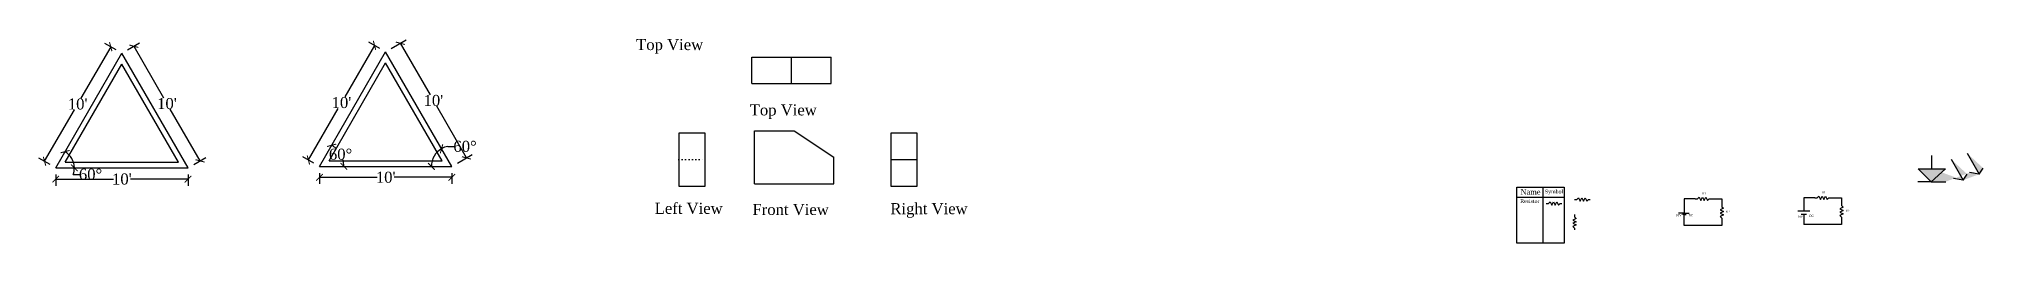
# Model space of a CAD drawing. Header units: inches. Extents: x -5 to 11100, y -161 to 1576.
# Drawn here: x -5 to 1759, y -31 to 154 of the extents above; entities that cross this region are included whole.
import ezdxf

# ---------------------------------------------------------------- set-up
doc = ezdxf.new("R2010")
doc.units = ezdxf.units.IN
doc.header["$MEASUREMENT"] = 0
doc.linetypes.add('ACAD_ISO07W100', pattern=[3, 0, -3])
doc.styles.get("Standard").update_dxf_attribs({"font": 'times.ttf', "height": 10})
doc.dimstyles.get("Standard").update_dxf_attribs({"dimtxt": 10, "dimasz": 6, "dimexe": 6, "dimexo": 6, "dimgap": 0.09, "dimtad": 0, "dimtih": 1, "dimtoh": 1, "dimdec": 1, "dimzin": 0, "dimdsep": 46, "dimlunit": 3, "dimtxsty": 'Standard', "dimblk": 'ARCHTICK', "dimcen": 0.09, "dimadec": 0, "dimazin": 0, "dimtfac": 1, "dimtdec": 1, "dimtofl": 0, "dimtmove": 0, "dimatfit": 3, "dimldrblk": 'ARCHTICK', "dimfxl": 1, "dimtolj": 1, "dimtzin": 0, "dimarcsym": 0})

msp = doc.modelspace()

# ---------------------------------------------------------------- texts
at = {"attachment_point": 1}
for s, insert, char_height, width in [('Top View', (537.09, 153.72), 10, 76.4476), ('Top View', (640.14, 94.5), 10, 76.4476), ('Name', (1339.23, 17.71), 5, 18.413), ('Left View', (553.94, 5.28), 10, 76.4476), ('Front View', (642.65, 4.27), 10, 76.4476), ('Right View', (767.72, 5), 10, 76.4476), ('Resistor', (1339, 8.67), 3.5, 18.413), ('Symbol', (1361.38, 17.24), 3.5, 18.413), ('R1', (1503.95, 14.88), 2, 7.2926), ('R1', (1612.58, 15.8), 2, 7.2926), ('10V', (1480.24, -4.91), 2, 7.2926), ('DC', (1491.71, -4.96), 2, 7.2926), ('R2', (1525.45, -1.77), 2, 7.2926), ('10V', (1590.28, -6.22), 2, 7.2926), ('DC', (1601.08, -5.46), 2, 7.2926), ('R2', (1634.08, -0.85), 2, 7.2926)]:
    msp.add_mtext(s, dxfattribs=dict(at, insert=insert, char_height=char_height, width=width))

# ---------------------------------------------------------------- blocks, each defined once
blk = doc.blocks.new('_ArchTick')
at = {"color": 0, "linetype": 'ByBlock', "const_width": 0.15}
blk.add_lwpolyline([(-0.5, -0.5), (0.5, 0.5)], dxfattribs=at)
blk = doc.blocks.new('*D2')
at = {"color": 0, "lineweight": -2}
for p, q in [((10.6, 31), (10.6, 20.8)), ((10.6, 26.8), (63, 26.8)), ((130.6, 26.8), (78.3, 26.8)), ((130.6, 31), (130.6, 20.8))]:
    blk.add_line(p, q, dxfattribs=at)
at = {"layer": 'Defpoints', "color": 0}
for p in [(10.6, 37), (130.6, 37), (130.6, 26.8)]:
    blk.add_point(p, dxfattribs=at)
at = {"color": 0, "lineweight": -2, "xscale": 6, "yscale": 6, "zscale": 6, "rotation": 180}
blk.add_blockref('_ArchTick', (10.6, 26.8), dxfattribs=at)
at = {"color": 0, "lineweight": -2, "xscale": 6, "yscale": 6, "zscale": 6}
blk.add_blockref('_ArchTick', (130.6, 26.8), dxfattribs=at)
at = {"color": 0, "insert": (70.6, 26.8), "char_height": 10, "attachment_point": 5}
blk.add_mtext("\\A1;10'", dxfattribs=at)
blk = doc.blocks.new('*D3')
at = {"color": 0, "lineweight": -2}
for p, q in [((60.5, 146.8), (33.5, 100)), ((65.5, 143.9), (55.3, 149.8)), ((0.5, 42.9), (27.5, 89.6)), ((5.5, 40), (-4.7, 45.9))]:
    blk.add_line(p, q, dxfattribs=at)
at = {"layer": 'Defpoints', "color": 0}
for p in [(60.5, 146.8), (70.6, 140.9), (10.6, 37)]:
    blk.add_point(p, dxfattribs=at)
at = {"color": 0, "lineweight": -2, "xscale": 6, "yscale": 6, "zscale": 6}
for p, rotation in [((60.5, 146.8), 59.99999999999999), ((0.5, 42.9), 240)]:
    blk.add_blockref('_ArchTick', p, dxfattribs=dict(at, rotation=rotation))
at = {"color": 0, "insert": (30.5, 94.8), "char_height": 10, "attachment_point": 5}
blk.add_mtext("\\A1;10'", dxfattribs=at)
blk = doc.blocks.new('*D4')
at = {"color": 0, "lineweight": -2}
for p, q in [((75.8, 143.9), (86.7, 150.2)), ((81.5, 147.2), (108.5, 100.4)), ((141.5, 43.3), (114.5, 90.1)), ((135.8, 40), (146.7, 46.3))]:
    blk.add_line(p, q, dxfattribs=at)
at = {"layer": 'Defpoints', "color": 0}
for p in [(70.6, 140.9), (130.6, 37), (141.5, 43.3)]:
    blk.add_point(p, dxfattribs=at)
at = {"color": 0, "lineweight": -2, "xscale": 6, "yscale": 6, "zscale": 6}
for p, rotation in [((81.5, 147.2), 120), ((141.5, 43.3), 299.9999999999999)]:
    blk.add_blockref('_ArchTick', p, dxfattribs=dict(at, rotation=rotation))
at = {"color": 0, "insert": (111.5, 95.2), "char_height": 10, "attachment_point": 5}
blk.add_mtext("\\A1;10'", dxfattribs=at)
blk = doc.blocks.new('*D5')
at = {"color": 0, "lineweight": -2}
blk.add_line((26.5, 31.1), (32.5, 31.1), dxfattribs=at)
for start, end in [(0, 60), (339.5697, 0)]:
    blk.add_arc((10.6, 37), 16.9, start, end, dxfattribs=at)
at = {"layer": 'Defpoints', "color": 0}
for p in [(70.6, 140.9), (10.6, 37), (10.6, 37), (23.6, 47.9), (130.6, 37)]:
    blk.add_point(p, dxfattribs=at)
at = {"color": 0, "lineweight": -2, "xscale": 6, "yscale": 6, "zscale": 6}
for p, rotation in [((19.1, 51.7), 150), ((27.6, 37), 270)]:
    blk.add_blockref('_ArchTick', p, dxfattribs=dict(at, rotation=rotation))
at = {"color": 0, "insert": (42.2, 31.1), "char_height": 10, "attachment_point": 5}
blk.add_mtext('\\A1;60°', dxfattribs=at)
blk = doc.blocks.new('*D6')
at = {"color": 0, "lineweight": -2}
for p, q in [((249.9, 32.3), (249.9, 22.4)), ((249.9, 28.4), (302.2, 28.4)), ((369.9, 28.4), (317.5, 28.4)), ((369.9, 32.3), (369.9, 22.4))]:
    blk.add_line(p, q, dxfattribs=at)
at = {"layer": 'Defpoints', "color": 0}
for p in [(249.9, 38.3), (369.9, 38.3), (369.9, 28.4)]:
    blk.add_point(p, dxfattribs=at)
at = {"color": 0, "lineweight": -2, "xscale": 6, "yscale": 6, "zscale": 6, "rotation": 180}
blk.add_blockref('_ArchTick', (249.9, 28.4), dxfattribs=at)
at = {"color": 0, "lineweight": -2, "xscale": 6, "yscale": 6, "zscale": 6}
blk.add_blockref('_ArchTick', (369.9, 28.4), dxfattribs=at)
at = {"color": 0, "insert": (309.9, 28.4), "char_height": 10, "attachment_point": 5}
blk.add_mtext("\\A1;10'", dxfattribs=at)
blk = doc.blocks.new('*D7')
at = {"color": 0, "lineweight": -2}
for p, q in [((299.8, 148), (272.8, 101.2)), ((304.7, 145.2), (294.7, 151)), ((239.8, 44.1), (266.9, 90.9)), ((244.7, 41.3), (234.7, 47.1))]:
    blk.add_line(p, q, dxfattribs=at)
at = {"layer": 'Defpoints', "color": 0}
for p in [(299.8, 148), (309.9, 142.2), (249.9, 38.3)]:
    blk.add_point(p, dxfattribs=at)
at = {"color": 0, "lineweight": -2, "xscale": 6, "yscale": 6, "zscale": 6}
for p, rotation in [((299.8, 148), 60.00000000000001), ((239.8, 44.1), 240)]:
    blk.add_blockref('_ArchTick', p, dxfattribs=dict(at, rotation=rotation))
at = {"color": 0, "insert": (269.8, 96.1), "char_height": 10, "attachment_point": 5}
blk.add_mtext("\\A1;10'", dxfattribs=at)
blk = doc.blocks.new('*D8')
at = {"color": 0, "lineweight": -2}
for p, q in [((315, 145.2), (328.4, 152.9)), ((323.2, 149.9), (350.2, 103.1)), ((383.2, 46), (356.2, 92.8)), ((375, 41.3), (388.4, 49))]:
    blk.add_line(p, q, dxfattribs=at)
at = {"layer": 'Defpoints', "color": 0}
for p in [(309.9, 142.2), (369.9, 38.3), (383.2, 46)]:
    blk.add_point(p, dxfattribs=at)
at = {"color": 0, "lineweight": -2, "xscale": 6, "yscale": 6, "zscale": 6}
for p, rotation in [((323.2, 149.9), 120), ((383.2, 46), 299.9999999999999)]:
    blk.add_blockref('_ArchTick', p, dxfattribs=dict(at, rotation=rotation))
at = {"color": 0, "insert": (353.2, 98), "char_height": 10, "attachment_point": 5}
blk.add_mtext("\\A1;10'", dxfattribs=at)
blk = doc.blocks.new('*D9')
at = {"color": 0, "lineweight": -2}
for start, end in [(47.2835, 60), (360, 15.3837)]:
    blk.add_arc((249.9, 38.3), 22.1, start, end, dxfattribs=at)
at = {"layer": 'Defpoints', "color": 0}
for p in [(309.9, 142.2), (249.9, 38.3), (249.9, 38.3), (270.6, 45.9), (369.9, 38.3)]:
    blk.add_point(p, dxfattribs=at)
at = {"color": 0, "lineweight": -2, "xscale": 6, "yscale": 6, "zscale": 6}
for p, rotation in [((260.9, 57.4), 150), ((271.9, 38.3), 269.9999999999999)]:
    blk.add_blockref('_ArchTick', p, dxfattribs=dict(at, rotation=rotation))
at = {"color": 0, "insert": (269, 49.3), "char_height": 10, "attachment_point": 5}
blk.add_mtext('\\A1;60°', dxfattribs=at)
blk = doc.blocks.new('*D10')
at = {"color": 0, "lineweight": -2}
blk.add_line((366.2, 56.4), (372.2, 56.4), dxfattribs=at)
for start, end in [(120, 180), (101.3253, 120)]:
    blk.add_arc((369.9, 38.3), 18.5, start, end, dxfattribs=at)
at = {"layer": 'Defpoints', "color": 0}
for p in [(309.9, 142.2), (249.9, 38.3), (352.5, 44.6), (369.9, 38.3), (369.9, 38.3)]:
    blk.add_point(p, dxfattribs=at)
at = {"color": 0, "lineweight": -2, "xscale": 6, "yscale": 6, "zscale": 6}
for p, rotation in [((360.6, 54.3), 29.99999999999996), ((351.4, 38.3), 270)]:
    blk.add_blockref('_ArchTick', p, dxfattribs=dict(at, rotation=rotation))
at = {"color": 0, "insert": (381.9, 56.4), "char_height": 10, "attachment_point": 5}
blk.add_mtext('\\A1;60°', dxfattribs=at)
blk = doc.blocks.new('resistor')
for p, q in [((1424.8, 11.1), (1427.6, 11.1)), ((1427.6, 11.1), (1429.6, 13.1)), ((1429.6, 13.1), (1431.6, 9.1)), ((1431.6, 9.1), (1433.6, 13.1)), ((1433.6, 13.1), (1435.6, 9.1)), ((1435.6, 9.1), (1437.6, 13.1)), ((1437.6, 13.1), (1439.6, 9.1)), ((1439.6, 9.1), (1441.6, 11.1)), ((1441.6, 11.1), (1443.6, 11.1))]:
    blk.add_line(p, q)

# ---------------------------------------------------------------- dimensions: what is measured, and where the dimension line sits
for p1, p2, distance, picture, middle in [((10.65, 37.02), (70.65, 140.94), 11.68, '*D3', (30.53, 94.82)), ((70.65, 140.94), (130.65, 37.02), 12.51, '*D4', (111.48, 95.23)), ((249.85, 38.32), (309.85, 142.24), 11.55, '*D7', (269.85, 96.05)), ((309.85, 142.24), (369.85, 38.32), 15.39, '*D8', (353.18, 97.97))]:
    dim = msp.add_aligned_dim(p1=p1, p2=p2, distance=distance, dimstyle='Standard')
    dim.commit()
    dim.dimension.update_dxf_attribs({"geometry": picture, "text_midpoint": middle})
for base, line1, line2, picture, middle in [((270.58, 45.86), ((249.85, 38.32), (369.85, 38.32)), ((249.85, 38.32), (309.85, 142.24)), '*D9', (268.95, 49.34)), ((352.48, 44.64), ((249.85, 38.32), (369.85, 38.32)), ((369.85, 38.32), (309.85, 142.24)), '*D10', (381.95, 56.45)), ((23.61, 47.89), ((10.65, 37.02), (130.65, 37.02)), ((10.65, 37.02), (70.65, 140.94)), '*D5', (42.23, 31.11))]:
    dim = msp.add_angular_dim_2l(base=base, line1=line1, line2=line2, dimstyle='Standard')
    dim.commit()
    dim.dimension.update_dxf_attribs({"geometry": picture, "text_midpoint": middle})
for base, p1, p2, picture, middle in [((130.65, 26.8), (10.65, 37.02), (130.65, 37.02), '*D2', (70.65, 26.8)), ((369.85, 28.4), (249.85, 38.32), (369.85, 38.32), '*D6', (309.85, 28.4))]:
    dim = msp.add_linear_dim(base=base, p1=p1, p2=p2, dimstyle='Standard')
    dim.commit()
    dim.dimension.update_dxf_attribs({"geometry": picture, "text_midpoint": middle})

# ---------------------------------------------------------------- hatches: boundary and pattern name
h = msp.add_hatch(color=256)
h.paths.add_polyline_path([(1724.85, 36.19), (1700.08, 36.19), (1711.89, 24.41)], flags=16)
h.paths.add_polyline_path([(1711.89, 24.41), (1724.85, 36.19), (1700.08, 36.19)], flags=17)
edge = h.paths.add_edge_path()
edge.add_line((1755.29, 31.24), (1746.59, 32.69))
edge.add_line((1755.29, 31.24), (1758.92, 36.72))
edge.add_line((1744.42, 50.28), (1755.29, 31.24))
edge.add_line((1740.79, 25.75), (1732.09, 27.2))
edge.add_line((1740.79, 25.75), (1744.42, 31.24))
edge.add_line((1729.91, 44.8), (1740.79, 25.75))
edge.add_line((1712.47, 36.19), (1712.47, 48.11))
edge.add_line((1711.89, 24.41), (1699.67, 24.41))
edge.add_line((1711.89, 24.41), (1725.05, 24.41))
msp.add_hatch(color=1).paths.add_polyline_path([(1724.85, 36.19), (1700.08, 36.19), (1711.89, 24.41)])

# ---------------------------------------------------------------- linework, layer by layer
for p, q in [((249.85, 38.32), (309.85, 142.24)), ((369.85, 38.32), (309.85, 142.24)), ((10.65, 37.02), (70.65, 140.94)), ((19.31, 42.02), (70.65, 130.94)), ((130.65, 37.02), (70.65, 140.94)), ((121.99, 42.02), (70.65, 130.94)), ((258.51, 43.32), (309.85, 132.24)), ((361.19, 43.32), (309.85, 132.24)), ((642.12, 113.29), (642.12, 137.29)), ((642.12, 137.29), (678.12, 137.29)), ((678.12, 113.29), (678.12, 137.29)), ((678.12, 137.29), (714.12, 137.29)), ((714.12, 113.29), (714.12, 137.29)), ((714.12, 113.29), (714.12, 137.29)), ((642.12, 113.29), (678.12, 113.29)), ((642.12, 113.29), (678.12, 113.29)), ((666.12, 113.29), (702.12, 113.29)), ((678.12, 113.29), (714.12, 113.29)), ((678.12, 113.29), (714.12, 113.29)), ((599.8, 68.41), (575.8, 68.41)), ((575.8, 68.41), (575.8, 44.41)), ((599.8, 44.41), (599.8, 68.41)), ((644.34, 22.53), (644.34, 70.53)), ((644.34, 70.53), (680.34, 70.53)), ((680.34, 70.53), (716.34, 46.53)), ((792.11, 68.41), (768.11, 68.41)), ((768.11, 68.41), (768.11, 44.41)), ((792.11, 44.41), (792.11, 68.41)), ((10.65, 37.02), (130.65, 37.02)), ((19.31, 42.02), (121.99, 42.02)), ((249.85, 38.32), (369.85, 38.32)), ((258.51, 43.32), (361.19, 43.32)), ((575.8, 44.41), (575.8, 20.41)), ((599.8, 20.41), (599.8, 44.41)), ((716.34, 22.53), (716.34, 46.53)), ((768.11, 44.41), (768.11, 20.41)), ((768.11, 44.41), (792.11, 44.41)), ((792.11, 20.41), (792.11, 44.41)), ((1700.08, 36.19), (1724.85, 36.19)), ((1700.08, 36.19), (1711.89, 24.41)), ((1711.89, 24.41), (1724.85, 36.19)), ((1712.47, 36.19), (1712.47, 48.11)), ((1729.91, 44.8), (1740.79, 25.75)), ((1744.42, 50.28), (1755.29, 31.24)), ((1755.29, 31.24), (1758.92, 36.72)), ((575.8, 20.41), (599.8, 20.41)), ((644.34, 22.53), (716.34, 22.53)), ((768.11, 20.41), (792.11, 20.41)), ((1359.41, 19.48), (1359.41, -31.2)), ((1711.89, 24.41), (1699.67, 24.41)), ((1711.89, 24.41), (1725.05, 24.41)), ((1740.79, 25.75), (1732.09, 27.2)), ((1740.79, 25.75), (1744.42, 31.24)), ((1755.29, 31.24), (1746.59, 32.69)), ((1336.11, 10.26), (1379.01, 10.26)), ((1492.69, 8.89), (1487.69, 8.89)), ((1487.69, 8.89), (1487.69, -3.97)), ((1497.69, 8.89), (1492.69, 8.89)), ((1511.77, 8.89), (1516.77, 8.89)), ((1516.77, 8.89), (1521.77, 8.89)), ((1521.77, 8.89), (1521.77, 3.89)), ((1601.33, 9.81), (1596.33, 9.81)), ((1596.33, 9.81), (1596.33, -1.83)), ((1606.33, 9.81), (1601.33, 9.81)), ((1620.41, 9.81), (1625.41, 9.81)), ((1625.41, 9.81), (1630.41, 9.81)), ((1630.41, 9.81), (1630.41, 4.81)), ((1487.69, -3.97), (1482.51, -3.97)), ((1487.65, -5.43), (1486.23, -5.43)), ((1487.65, -15.19), (1487.65, -5.43)), ((1487.65, -5.43), (1489.46, -5.43)), ((1521.77, -15.19), (1487.65, -15.19)), ((1487.69, -3.97), (1492.15, -3.97)), ((1521.77, -10.19), (1521.77, -15.19)), ((1590.73, -1.83), (1601.82, -1.83)), ((1593.96, -4.9), (1598.64, -4.9)), ((1596.33, -4.9), (1596.33, -14.27)), ((1630.41, -14.27), (1596.33, -14.27)), ((1630.41, -9.27), (1630.41, -14.27))]:
    msp.add_line(p, q)
at = {"linetype": 'ACAD_ISO07W100'}
msp.add_line((575.8, 44.41), (599.8, 44.41), dxfattribs=at)
msp.add_lwpolyline([(1336.11, 19.48), (1379.01, 19.48), (1379.01, -31.2), (1336.11, -31.2)], close=True)

# ---------------------------------------------------------------- block references
at = {"xscale": 0.75, "yscale": 0.75, "zscale": 0.75}
for p in [(294, -3.57), (319.66, -0.01), (429.08, 0.58), (537.71, 1.49)]:
    msp.add_blockref('resistor', p, dxfattribs=at)
at = {"xscale": 0.75, "yscale": 0.75, "zscale": 0.75, "rotation": 270}
for p in [(1513.46, 1072.5), (1622.1, 1073.42), (1379.84, 1063.4)]:
    msp.add_blockref('resistor', p, dxfattribs=at)

msp.set_redraw_order([(e.dxf.handle, doc.entitydb.next_handle()) for e in msp.query("TEXT MTEXT ATTDEF DIMENSION ARC_DIMENSION")])  # texts and dimensions are drawn at this point

doc.saveas('drawing.dxf')
